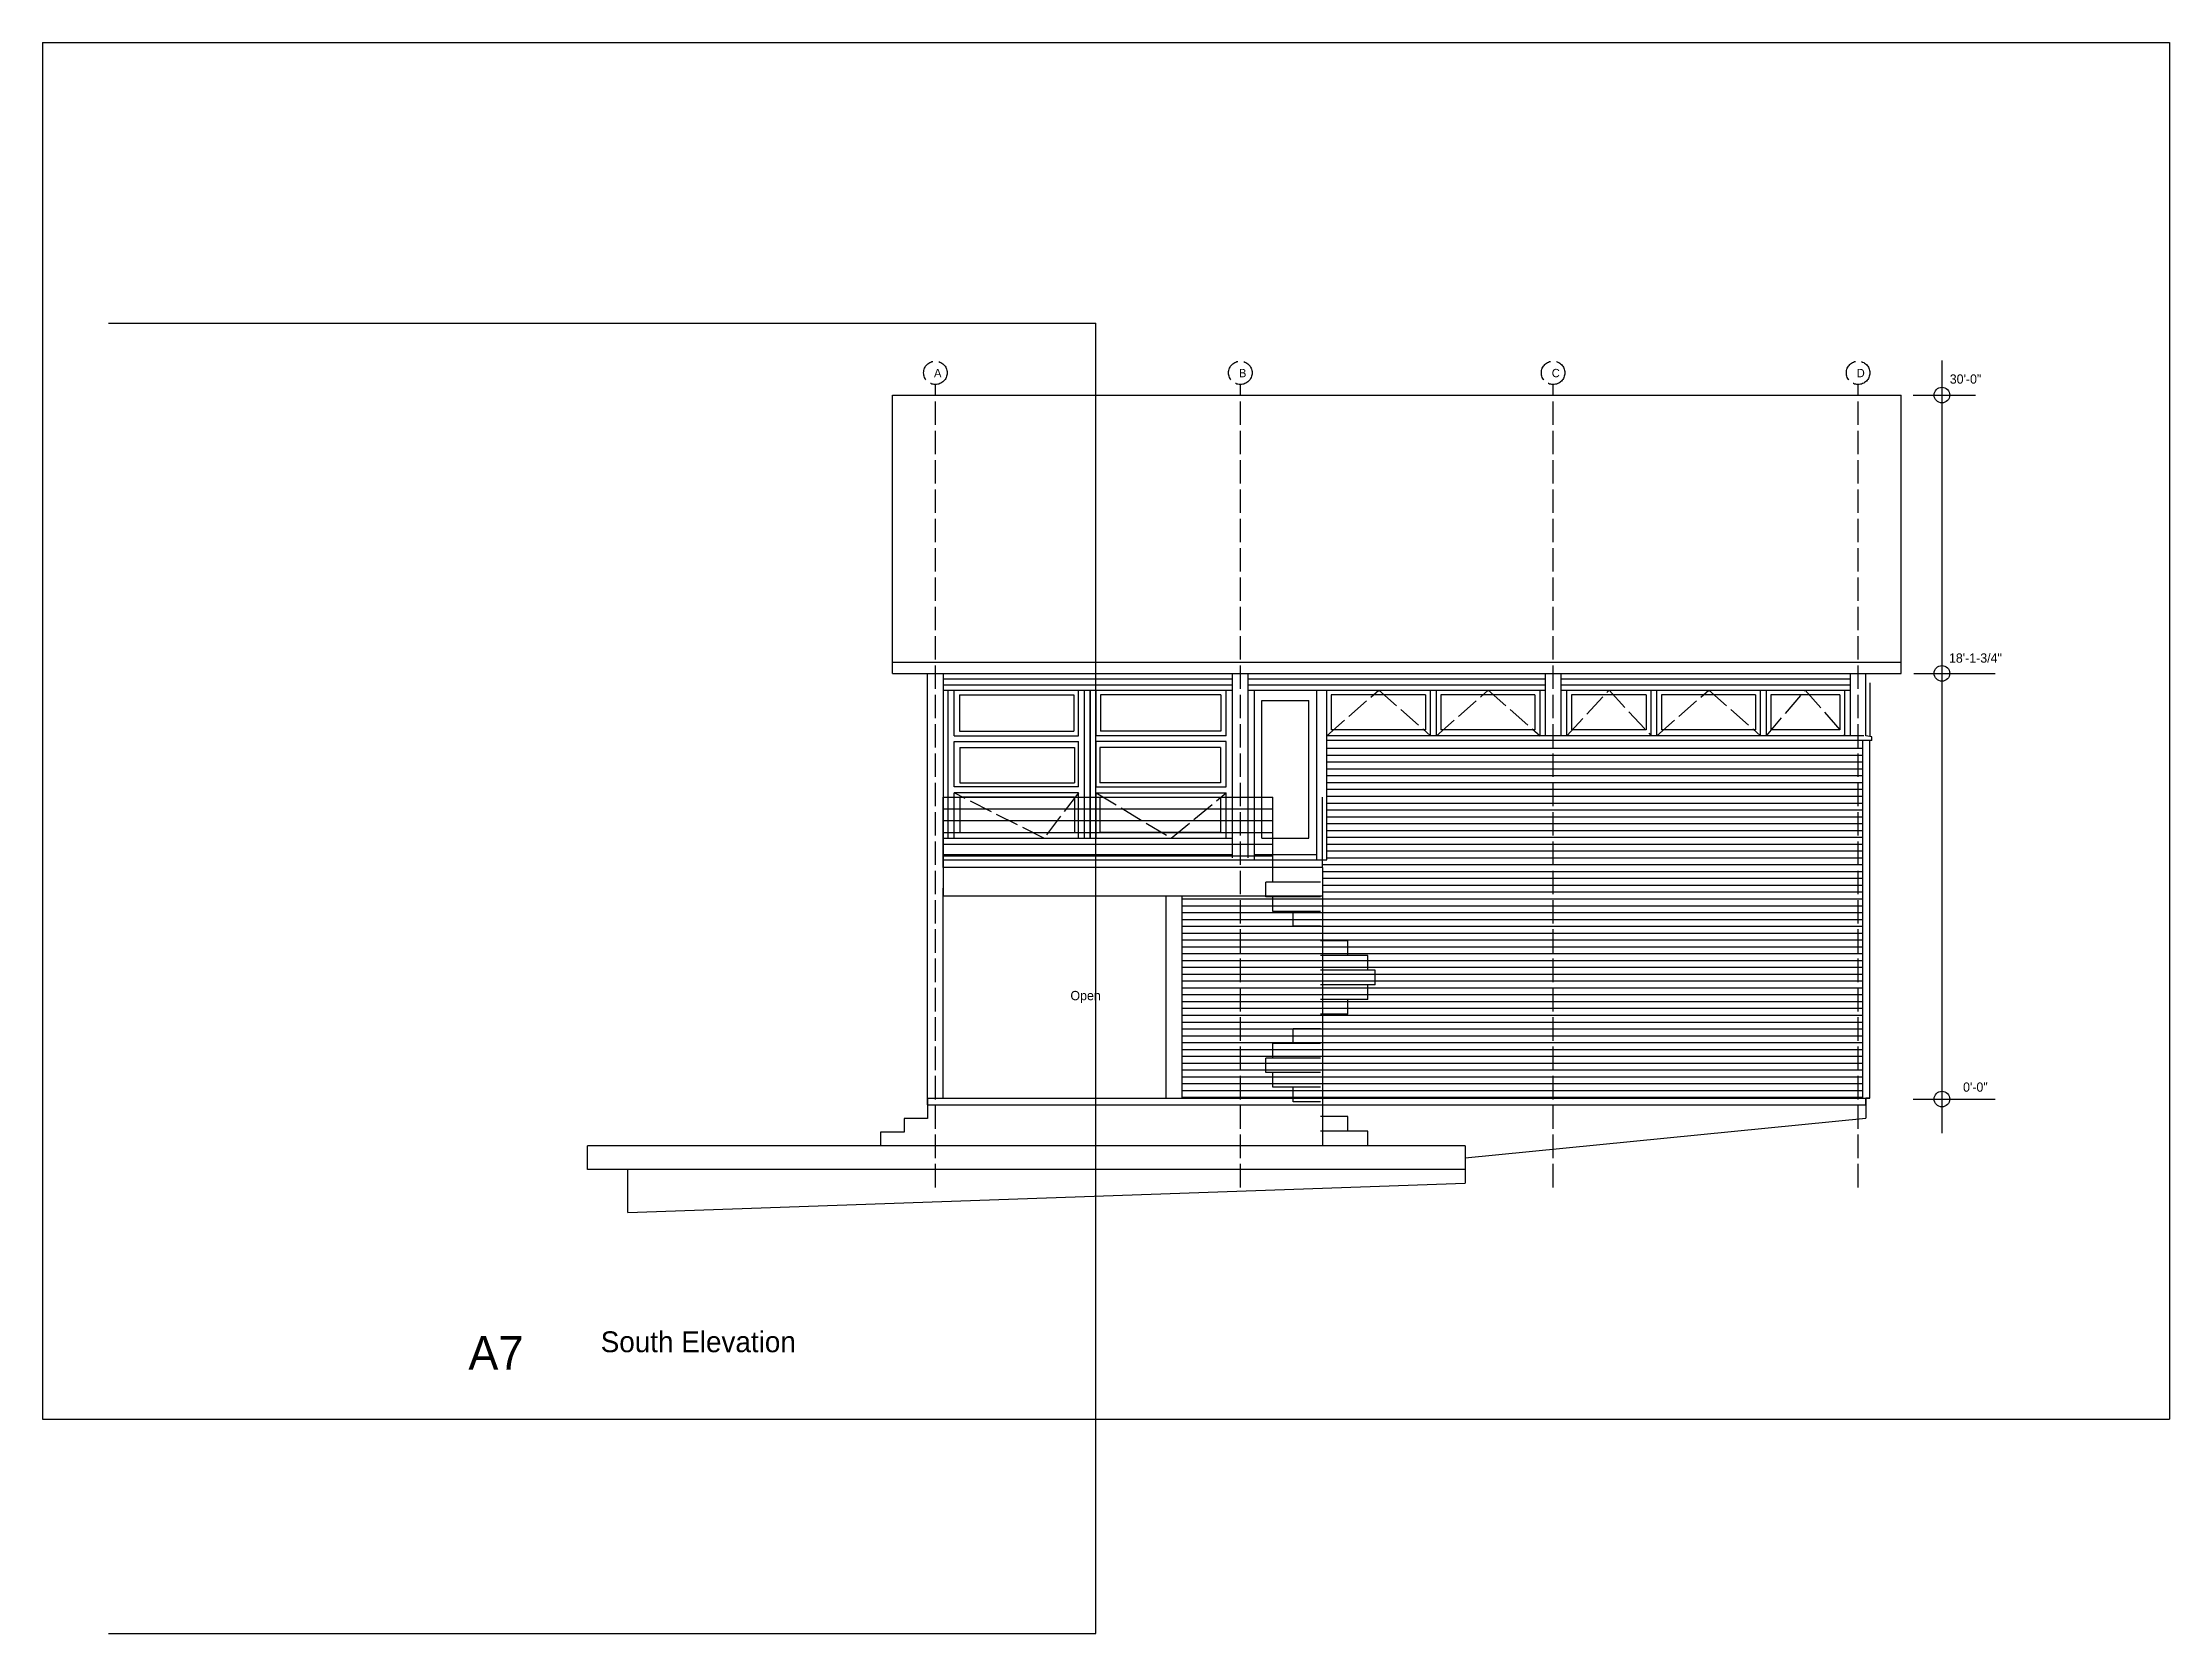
# Model space of a CAD drawing. Header units: inches. Extents: x 967 to 8475, y 257 to 3434.
# Drawn here: x 6962 to 8050, y 1861 to 2675 of the extents above; entities that cross this region are included whole.
import ezdxf

# ---------------------------------------------------------------- set-up
doc = ezdxf.new("R2010")
doc.units = ezdxf.units.IN
doc.header["$MEASUREMENT"] = 0
doc.linetypes.add('ACAD_ISO02W100', pattern=[15, 12, -3])
for name, color, linetype in [('const', 7, 'Continuous'), ('e1', 7, 'Continuous'), ('e2', 251, 'Continuous'), ('glassSwing', 172, 'ACAD_ISO02W100'), ('grid', 252, 'ACAD_ISO02W100'), ('stairs', 140, 'Continuous'), ('walls', 7, 'Continuous')]:
    doc.layers.add(name, color=color, linetype=linetype)

msp = doc.modelspace()

# ---------------------------------------------------------------- texts
at = {"layer": 'const', "attachment_point": 1}
for s, insert, char_height, width in [('A', (7418.4, 2507.9), 4.26, 1625.197), ('B', (7574.4, 2507.9), 4.26, 1625.197), ('C', (7734.4, 2507.9), 4.26, 1625.197), ('D', (7890.4, 2507.9), 4.26, 1625.197), ('30\'-0"', (7938, 2505.1), 4.74, 1805.775), ('18\'-1-3/4"', (7937.6, 2362.4), 4.74, 1805.775), ('Open', (7488.2, 2189.8), 4.74, 1805.775), ('0\'-0"', (7944.8, 2143), 4.74, 1805.775), ('A7', (7180.2, 2013.3), 17.26, 6582.049), ('South Elevation', (7247.9, 2015.7), 10.656, 4062.993)]:
    msp.add_mtext(s, dxfattribs=dict(at, insert=insert, char_height=char_height, width=width))

# ---------------------------------------------------------------- linework, layer by layer
for p, q in [((6962.4, 2674.8), (6962.4, 1970.8)), ((6962.4, 2674.8), (8050.4, 2674.8)), ((8050.4, 2674.8), (8050.4, 1970.8)), ((6996.2, 2531.3), (7501.2, 2531.3)), ((7501.2, 1861.2), (7501.2, 2531.3)), ((7415.1, 2135), (7415.1, 2131.5)), ((7895.1, 2131.5), (7895.1, 2135)), ((6962.4, 1970.8), (8050.4, 1970.8)), ((6996.2, 1861.2), (7501.2, 1861.2))]:
    msp.add_line(p, q)
at = {"layer": 'e1'}
for p, q in [((7397.1, 2357.9), (7913.1, 2357.9)), ((7397.1, 2352.2), (7913.1, 2352.2)), ((7617.1, 2252.9), (7423.1, 2252.9)), ((7423.1, 2252.9), (7423.1, 2238.4)), ((7617.1, 2252.9), (7617.1, 2110.5)), ((7423.1, 2135), (7423.1, 2242.4)), ((7423.1, 2238.4), (7617.1, 2238.4)), ((7537.1, 2135), (7537.1, 2238.4)), ((7415.1, 2124.5), (7403.1, 2124.5)), ((7403.1, 2124.5), (7403.1, 2117.5)), ((7415.1, 2131.5), (7415.1, 2124.5)), ((7403.1, 2117.5), (7391.1, 2117.5)), ((7391.1, 2117.5), (7391.1, 2110.5)), ((7690.1, 2110.5), (7241.1, 2110.5)), ((7241.1, 2098.5), (7241.1, 2110.5)), ((7690.1, 2110.5), (7690.1, 2098.5)), ((7690.1, 2098.5), (7241.1, 2098.5))]:
    msp.add_line(p, q, dxfattribs=at)
at = {"layer": 'e2'}
for p, q in [((7934, 2512.2), (7934, 2117)), ((7919.2, 2494.5), (7951.1, 2494.5)), ((7423.1, 2352.2), (7423.1, 2252.9)), ((7571.1, 2257.9), (7571.1, 2352.2)), ((7579.1, 2257.9), (7579.1, 2352.2)), ((7731.1, 2352.2), (7731.1, 2320.3)), ((7739.1, 2352.2), (7739.1, 2320.3)), ((7887.1, 2352.2), (7887.1, 2320.3)), ((7919.7, 2352.2), (7951.5, 2352.2)), ((7951.5, 2352.2), (7961.2, 2352.2)), ((7571.1, 2349.2), (7423.1, 2349.2)), ((7571.1, 2346.2), (7423.1, 2346.2)), ((7423.1, 2343.6), (7571.1, 2343.6)), ((7425.7, 2267.9), (7425.7, 2343.6)), ((7428.7, 2320.3), (7428.7, 2343.6)), ((7431.4, 2341.3), (7490, 2341.3)), ((7431.4, 2341.3), (7431.4, 2322.6)), ((7490, 2341.3), (7490, 2322.6)), ((7492.3, 2320.3), (7492.3, 2343.6)), ((7495.3, 2267.9), (7495.3, 2343.6)), ((7498.3, 2267.9), (7498.3, 2343.6)), ((7498.3, 2343.6), (7498.3, 2267.9)), ((7501.3, 2320.3), (7501.3, 2343.6)), ((7565.2, 2341.3), (7503.5, 2341.3)), ((7503.5, 2341.3), (7503.5, 2322.6)), ((7565.2, 2341.3), (7565.2, 2322.6)), ((7567.9, 2320.3), (7567.9, 2343.6)), ((7731.1, 2349.2), (7579.1, 2349.2)), ((7731.1, 2346.2), (7579.1, 2346.2)), ((7579.1, 2343.6), (7731.1, 2343.6)), ((7582.1, 2343.6), (7582.1, 2256.9)), ((7614.1, 2343.6), (7614.1, 2256.9)), ((7619.4, 2256.9), (7619.4, 2343.6)), ((7669.9, 2341.3), (7621.6, 2341.3)), ((7621.6, 2341.3), (7621.6, 2323.3)), ((7669.9, 2341.3), (7669.9, 2323.3)), ((7672.4, 2320.3), (7672.4, 2343.6)), ((7675.4, 2320.3), (7675.4, 2343.6)), ((7725.7, 2341.3), (7677.6, 2341.3)), ((7677.6, 2341.3), (7677.6, 2323.3)), ((7725.7, 2341.3), (7725.7, 2323.3)), ((7728.4, 2320.3), (7728.4, 2343.6)), ((7887.1, 2349.2), (7739.1, 2349.2)), ((7887.1, 2346.2), (7739.1, 2346.2)), ((7739.1, 2343.6), (7887.1, 2343.6)), ((7742.2, 2320.3), (7742.2, 2343.6)), ((7782.7, 2341.3), (7744.5, 2341.3)), ((7744.5, 2341.3), (7744.5, 2323.3)), ((7782.7, 2341.3), (7782.7, 2323.3)), ((7785.2, 2320.3), (7785.2, 2343.6)), ((7788.2, 2320.3), (7788.2, 2343.6)), ((7838.7, 2341.3), (7790.5, 2341.3)), ((7790.5, 2341.3), (7790.5, 2323.3)), ((7838.7, 2341.3), (7838.7, 2323.3)), ((7841.2, 2320.3), (7841.2, 2343.6)), ((7844.2, 2320.3), (7844.2, 2343.6)), ((7881.7, 2341.3), (7846.5, 2341.3)), ((7846.5, 2341.3), (7846.5, 2323.3)), ((7881.7, 2341.3), (7881.7, 2323.3)), ((7884.4, 2320.3), (7884.4, 2343.6)), ((7897.1, 2347.4), (7897.1, 2320)), ((7586.1, 2338.4), (7610.1, 2338.4)), ((7586.1, 2267.9), (7586.1, 2338.4)), ((7610.1, 2267.9), (7610.1, 2338.4)), ((7428.7, 2320.3), (7492.3, 2320.3)), ((7431.4, 2322.6), (7490, 2322.6)), ((7567.9, 2320.3), (7501.3, 2320.3)), ((7565.2, 2322.6), (7503.5, 2322.6)), ((7894.1, 2320.3), (7619.4, 2320.3)), ((7897.1, 2317.9), (7619.4, 2317.9)), ((7669.9, 2323.3), (7621.6, 2323.3)), ((7725.7, 2323.3), (7677.6, 2323.3)), ((7782.7, 2323.3), (7744.5, 2323.3)), ((7838.7, 2323.3), (7790.5, 2323.3)), ((7881.7, 2323.3), (7846.5, 2323.3)), ((7893.6, 2135), (7893.6, 2317.9)), ((7428.7, 2317.3), (7492.3, 2317.3)), ((7428.7, 2294.1), (7428.7, 2317.3)), ((7431.6, 2314.3), (7490.2, 2314.3)), ((7431.6, 2314.3), (7431.6, 2296.3)), ((7490.2, 2314.3), (7490.2, 2296.3)), ((7492.3, 2294.1), (7492.3, 2317.3)), ((7567.9, 2317.3), (7501.3, 2317.3)), ((7501.3, 2294.1), (7501.3, 2317.3)), ((7564.9, 2314.3), (7503.3, 2314.3)), ((7503.3, 2314.3), (7503.3, 2296.3)), ((7564.9, 2314.3), (7564.9, 2296.3)), ((7567.9, 2294.1), (7567.9, 2317.3)), ((7619.4, 2313.9), (7893.6, 2313.9)), ((7619.4, 2310.4), (7893.6, 2310.4)), ((7619.4, 2306.9), (7893.6, 2306.9)), ((7431.6, 2296.3), (7490.2, 2296.3)), ((7564.9, 2296.3), (7503.3, 2296.3)), ((7619.4, 2303.4), (7893.6, 2303.4)), ((7619.4, 2299.9), (7893.6, 2299.9)), ((7619.4, 2296.4), (7893.6, 2296.4)), ((7492.3, 2294.1), (7428.7, 2294.1)), ((7492.3, 2291.1), (7428.7, 2291.1)), ((7428.7, 2267.9), (7428.7, 2291.1)), ((7490.2, 2288.9), (7431.6, 2288.9)), ((7431.6, 2288.9), (7431.6, 2270.9)), ((7490.2, 2288.9), (7490.2, 2270.9)), ((7492.3, 2267.9), (7492.3, 2291.1)), ((7501.3, 2294.1), (7567.9, 2294.1)), ((7501.3, 2291.1), (7567.9, 2291.1)), ((7501.3, 2267.9), (7501.3, 2291.1)), ((7503.3, 2288.9), (7564.9, 2288.9)), ((7503.3, 2288.9), (7503.3, 2270.9)), ((7564.9, 2288.9), (7564.9, 2270.9)), ((7567.9, 2267.9), (7567.9, 2291.1)), ((7619.4, 2292.9), (7893.6, 2292.9)), ((7619.4, 2289.4), (7893.6, 2289.4)), ((7619.4, 2285.9), (7893.6, 2285.9)), ((7619.4, 2282.4), (7893.6, 2282.4)), ((7619.4, 2278.9), (7893.6, 2278.9)), ((7619.4, 2275.4), (7893.6, 2275.4)), ((7423.1, 2267.9), (7571.1, 2267.9)), ((7431.6, 2270.9), (7490.2, 2270.9)), ((7564.9, 2270.9), (7503.3, 2270.9)), ((7586.1, 2267.9), (7610.1, 2267.9)), ((7619.4, 2271.9), (7893.6, 2271.9)), ((7619.4, 2268.4), (7893.6, 2268.4)), ((7619.4, 2264.9), (7893.6, 2264.9)), ((7423.1, 2259.6), (7571.1, 2259.6)), ((7423.1, 2256.9), (7619.4, 2256.9)), ((7582.1, 2259.6), (7614.1, 2259.6)), ((7617.1, 2254.4), (7893.6, 2254.4)), ((7619.4, 2261.4), (7893.6, 2261.4)), ((7619.4, 2257.9), (7893.6, 2257.9)), ((7617.1, 2250.9), (7893.6, 2250.9)), ((7617.1, 2247.4), (7893.6, 2247.4)), ((7617.1, 2243.9), (7893.6, 2243.9)), ((7545.1, 2238.4), (7545.1, 2135)), ((7545.1, 2236.9), (7893.6, 2236.9)), ((7545.1, 2233.4), (7893.6, 2233.4)), ((7617.1, 2240.4), (7893.6, 2240.4)), ((7545.1, 2229.9), (7893.6, 2229.9)), ((7545.1, 2226.4), (7893.6, 2226.4)), ((7545.1, 2222.9), (7893.6, 2222.9)), ((7545.1, 2219.4), (7893.6, 2219.4)), ((7545.1, 2215.9), (7893.6, 2215.9)), ((7545.1, 2212.4), (7893.6, 2212.4)), ((7545.1, 2208.9), (7893.6, 2208.9)), ((7545.1, 2205.4), (7893.6, 2205.4)), ((7545.1, 2201.9), (7893.6, 2201.9)), ((7545.1, 2198.4), (7893.6, 2198.4)), ((7545.1, 2194.9), (7893.6, 2194.9)), ((7545.1, 2191.4), (7893.6, 2191.4)), ((7545.1, 2187.9), (7893.6, 2187.9)), ((7545.1, 2184.4), (7893.6, 2184.4)), ((7545.1, 2180.9), (7893.6, 2180.9)), ((7545.1, 2177.4), (7893.6, 2177.4)), ((7545.1, 2173.9), (7893.6, 2173.9)), ((7545.1, 2170.4), (7893.6, 2170.4)), ((7545.1, 2166.9), (7893.6, 2166.9)), ((7545.1, 2163.4), (7893.6, 2163.4)), ((7545.1, 2159.9), (7893.6, 2159.9)), ((7545.1, 2156.4), (7893.6, 2156.4)), ((7545.1, 2152.9), (7893.6, 2152.9)), ((7545.1, 2149.4), (7893.6, 2149.4)), ((7545.1, 2145.9), (7893.6, 2145.9)), ((7415.1, 2135), (7897.1, 2135)), ((7415.1, 2135), (7415.1, 2131.5)), ((7545.1, 2142.4), (7893.6, 2142.4)), ((7545.1, 2138.9), (7893.6, 2138.9)), ((7545.1, 2135.4), (7893.6, 2135.4)), ((7895.1, 2135), (7895.1, 2131.5)), ((7919.2, 2134.5), (7961.2, 2134.5)), ((7690.1, 2104.5), (7895.1, 2124.8)), ((7895.1, 2131.5), (7895.1, 2124.8)), ((7690.1, 2104.5), (7690.1, 2091.5)), ((7261.8, 2076.5), (7261.8, 2098.5)), ((7261.8, 2076.5), (7690.1, 2091.5))]:
    msp.add_line(p, q, dxfattribs=at)
for centre in [(7934, 2494.5), (7934, 2352.2), (7934, 2134.5)]:
    msp.add_circle(centre, 4, dxfattribs=at)
at = {"layer": 'glassSwing'}
for p, q in [((7619.4, 2320.3), (7645.9, 2343.6)), ((7645.9, 2343.6), (7672.4, 2320.3)), ((7675.4, 2320.3), (7701.9, 2343.6)), ((7701.9, 2343.6), (7728.4, 2320.3)), ((7742.2, 2320.3), (7763.7, 2343.6)), ((7763.7, 2343.6), (7785.2, 2320.3)), ((7788.2, 2320.3), (7814.7, 2343.6)), ((7814.7, 2343.6), (7841.2, 2320.3)), ((7844.2, 2320.3), (7864.1, 2343.6)), ((7864.1, 2343.6), (7884.4, 2320.3)), ((7474.5, 2267.9), (7428.7, 2291.1)), ((7492.3, 2291.1), (7474.5, 2267.9)), ((7501.3, 2291.1), (7539.8, 2267.9)), ((7539.8, 2267.9), (7567.9, 2291.1))]:
    msp.add_line(p, q, dxfattribs=at)
at = {"layer": 'grid'}
for p, q in [((7419.1, 2089.3), (7419.1, 2499.9)), ((7575.1, 2089.3), (7575.1, 2499.9)), ((7735.1, 2089.3), (7735.1, 2499.9)), ((7891.1, 2089.3), (7891.1, 2499.9))]:
    msp.add_line(p, q, dxfattribs=at)
for centre in [(7419.1, 2505.9), (7575.1, 2505.9), (7735.1, 2505.9), (7891.1, 2505.9)]:
    msp.add_circle(centre, 6, dxfattribs=at)
at = {"layer": 'stairs'}
for p, q in [((7591.8, 2245.4), (7591.8, 2252.9)), ((7616.1, 2252.9), (7591.8, 2252.9)), ((7588.1, 2237.9), (7588.1, 2245.4)), ((7616.1, 2245.4), (7588.1, 2245.4)), ((7616.1, 2237.9), (7588.1, 2237.9)), ((7591.8, 2230.4), (7591.8, 2237.9)), ((7616.1, 2230.4), (7591.8, 2230.4)), ((7602.1, 2222.9), (7602.1, 2230.4)), ((7616.1, 2222.9), (7602.1, 2222.9)), ((7630.1, 2215.4), (7616.1, 2215.4)), ((7630.1, 2207.9), (7630.1, 2215.4)), ((7640.3, 2207.9), (7616.1, 2207.9)), ((7644.1, 2200.4), (7616.1, 2200.4)), ((7640.3, 2200.4), (7640.3, 2207.9)), ((7644.1, 2192.9), (7644.1, 2200.4)), ((7644.1, 2192.9), (7616.1, 2192.9)), ((7640.3, 2185.4), (7640.3, 2192.9)), ((7640.3, 2185.4), (7616.1, 2185.4)), ((7630.1, 2177.9), (7616.1, 2177.9)), ((7630.1, 2177.9), (7630.1, 2185.4)), ((7602.1, 2163), (7602.1, 2170.5)), ((7616.1, 2170.5), (7602.1, 2170.5)), ((7588.1, 2148), (7588.1, 2155.5)), ((7616.1, 2155.5), (7588.1, 2155.5)), ((7591.8, 2155.5), (7591.8, 2163)), ((7616.1, 2163), (7591.8, 2163)), ((7616.1, 2148), (7588.1, 2148)), ((7591.8, 2140.5), (7591.8, 2148)), ((7616.1, 2140.5), (7591.8, 2140.5)), ((7602.1, 2133), (7602.1, 2140.5)), ((7616.1, 2133), (7602.1, 2133)), ((7630.1, 2125.5), (7616.1, 2125.5)), ((7630.1, 2118), (7630.1, 2125.5)), ((7640.3, 2118), (7616.1, 2118)), ((7640.3, 2110.5), (7640.3, 2118))]:
    msp.add_line(p, q, dxfattribs=at)
at = {"layer": 'walls'}
for p, q in [((7397.1, 2494.5), (7913.1, 2494.5)), ((7397.1, 2352.2), (7397.1, 2494.5)), ((7913.1, 2352.2), (7913.1, 2494.5)), ((7415.1, 2131.5), (7415.1, 2352.2)), ((7895.1, 2320.3), (7895.1, 2352.2)), ((7898.1, 2319.8), (7895.1, 2320.3)), ((7897.1, 2135), (7897.1, 2317.9)), ((7898.1, 2317.9), (7897.1, 2317.9)), ((7898.1, 2317.9), (7898.1, 2319.8)), ((7423.1, 2252.9), (7423.1, 2288.9)), ((7423.1, 2288.9), (7591.8, 2288.9)), ((7591.8, 2252.9), (7591.8, 2288.9)), ((7617.1, 2252.9), (7617.1, 2288.9)), ((7423.1, 2282.9), (7591.8, 2282.9)), ((7423.1, 2276.9), (7591.8, 2276.9)), ((7423.1, 2270.9), (7591.8, 2270.9)), ((7423.1, 2264.9), (7591.8, 2264.9)), ((7423.1, 2258.9), (7591.8, 2258.9)), ((7897.1, 2135), (7895.1, 2135)), ((7415.1, 2131.5), (7895.1, 2131.5))]:
    msp.add_line(p, q, dxfattribs=at)

msp.set_redraw_order([(e.dxf.handle, doc.entitydb.next_handle()) for e in msp.query("TEXT MTEXT ATTDEF DIMENSION ARC_DIMENSION")])  # texts and dimensions are drawn at this point

doc.saveas('drawing.dxf')
